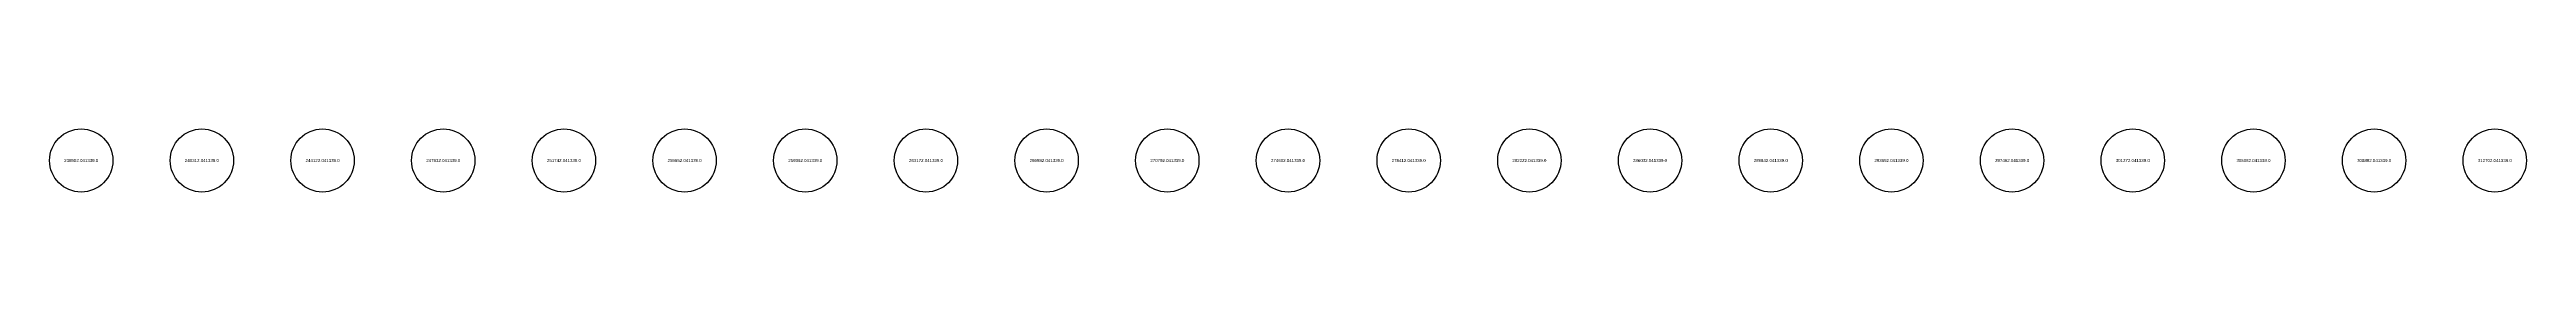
# Model space of a CAD drawing. Header units: metres. Extents: x -0.011 to 0.344, y -0.09 to 0.185.
# Drawn here: x 0.2355 to 0.3137, y 0.0403 to 0.0423 of the extents above; entities that cross this region are included whole.
import ezdxf
from ezdxf.enums import TextEntityAlignment as Align

# ---------------------------------------------------------------- set-up
doc = ezdxf.new("R2010")
doc.units = ezdxf.units.M

msp = doc.modelspace()

# ---------------------------------------------------------------- linework, layer by layer
at = {"layer": 'pins', "color": 2}
for centre in [(0.236502, 0.041339), (0.240312, 0.041339), (0.244122, 0.041339), (0.247932, 0.041339), (0.251742, 0.041339), (0.255552, 0.041339), (0.259362, 0.041339), (0.263172, 0.041339), (0.266982, 0.041339), (0.270792, 0.041339), (0.274602, 0.041339), (0.278412, 0.041339), (0.282222, 0.041339), (0.286032, 0.041339), (0.289842, 0.041339), (0.293652, 0.041339), (0.297462, 0.041339), (0.301272, 0.041339), (0.305082, 0.041339), (0.308892, 0.041339), (0.312702, 0.041339)]:
    msp.add_circle(centre, 0.001, dxfattribs=at)

# ---------------------------------------------------------------- texts
at = {"layer": 'pins-Cordinates', "color": 2}
for s, p in [('236502.041339.0', (0.236502, 0.041339)), ('240312.041339.0', (0.240312, 0.041339)), ('244122.041339.0', (0.244122, 0.041339)), ('247932.041339.0', (0.247932, 0.041339)), ('251742.041339.0', (0.251742, 0.041339)), ('255552.041339.0', (0.255552, 0.041339)), ('259362.041339.0', (0.259362, 0.041339)), ('263172.041339.0', (0.263172, 0.041339)), ('266982.041339.0', (0.266982, 0.041339)), ('270792.041339.0', (0.270792, 0.041339)), ('274602.041339.0', (0.274602, 0.041339)), ('278412.041339.0', (0.278412, 0.041339)), ('282222.041339.0', (0.282222, 0.041339)), ('286032.041339.0', (0.286032, 0.041339)), ('289842.041339.0', (0.289842, 0.041339)), ('293652.041339.0', (0.293652, 0.041339)), ('297462.041339.0', (0.297462, 0.041339)), ('301272.041339.0', (0.301272, 0.041339)), ('305082.041339.0', (0.305082, 0.041339)), ('308892.041339.0', (0.308892, 0.041339)), ('312702.041339.0', (0.312702, 0.041339))]:
    msp.add_text(s, height=0.0001, dxfattribs=at).set_placement(p, align=Align.MIDDLE_CENTER)

doc.saveas('drawing.dxf')
